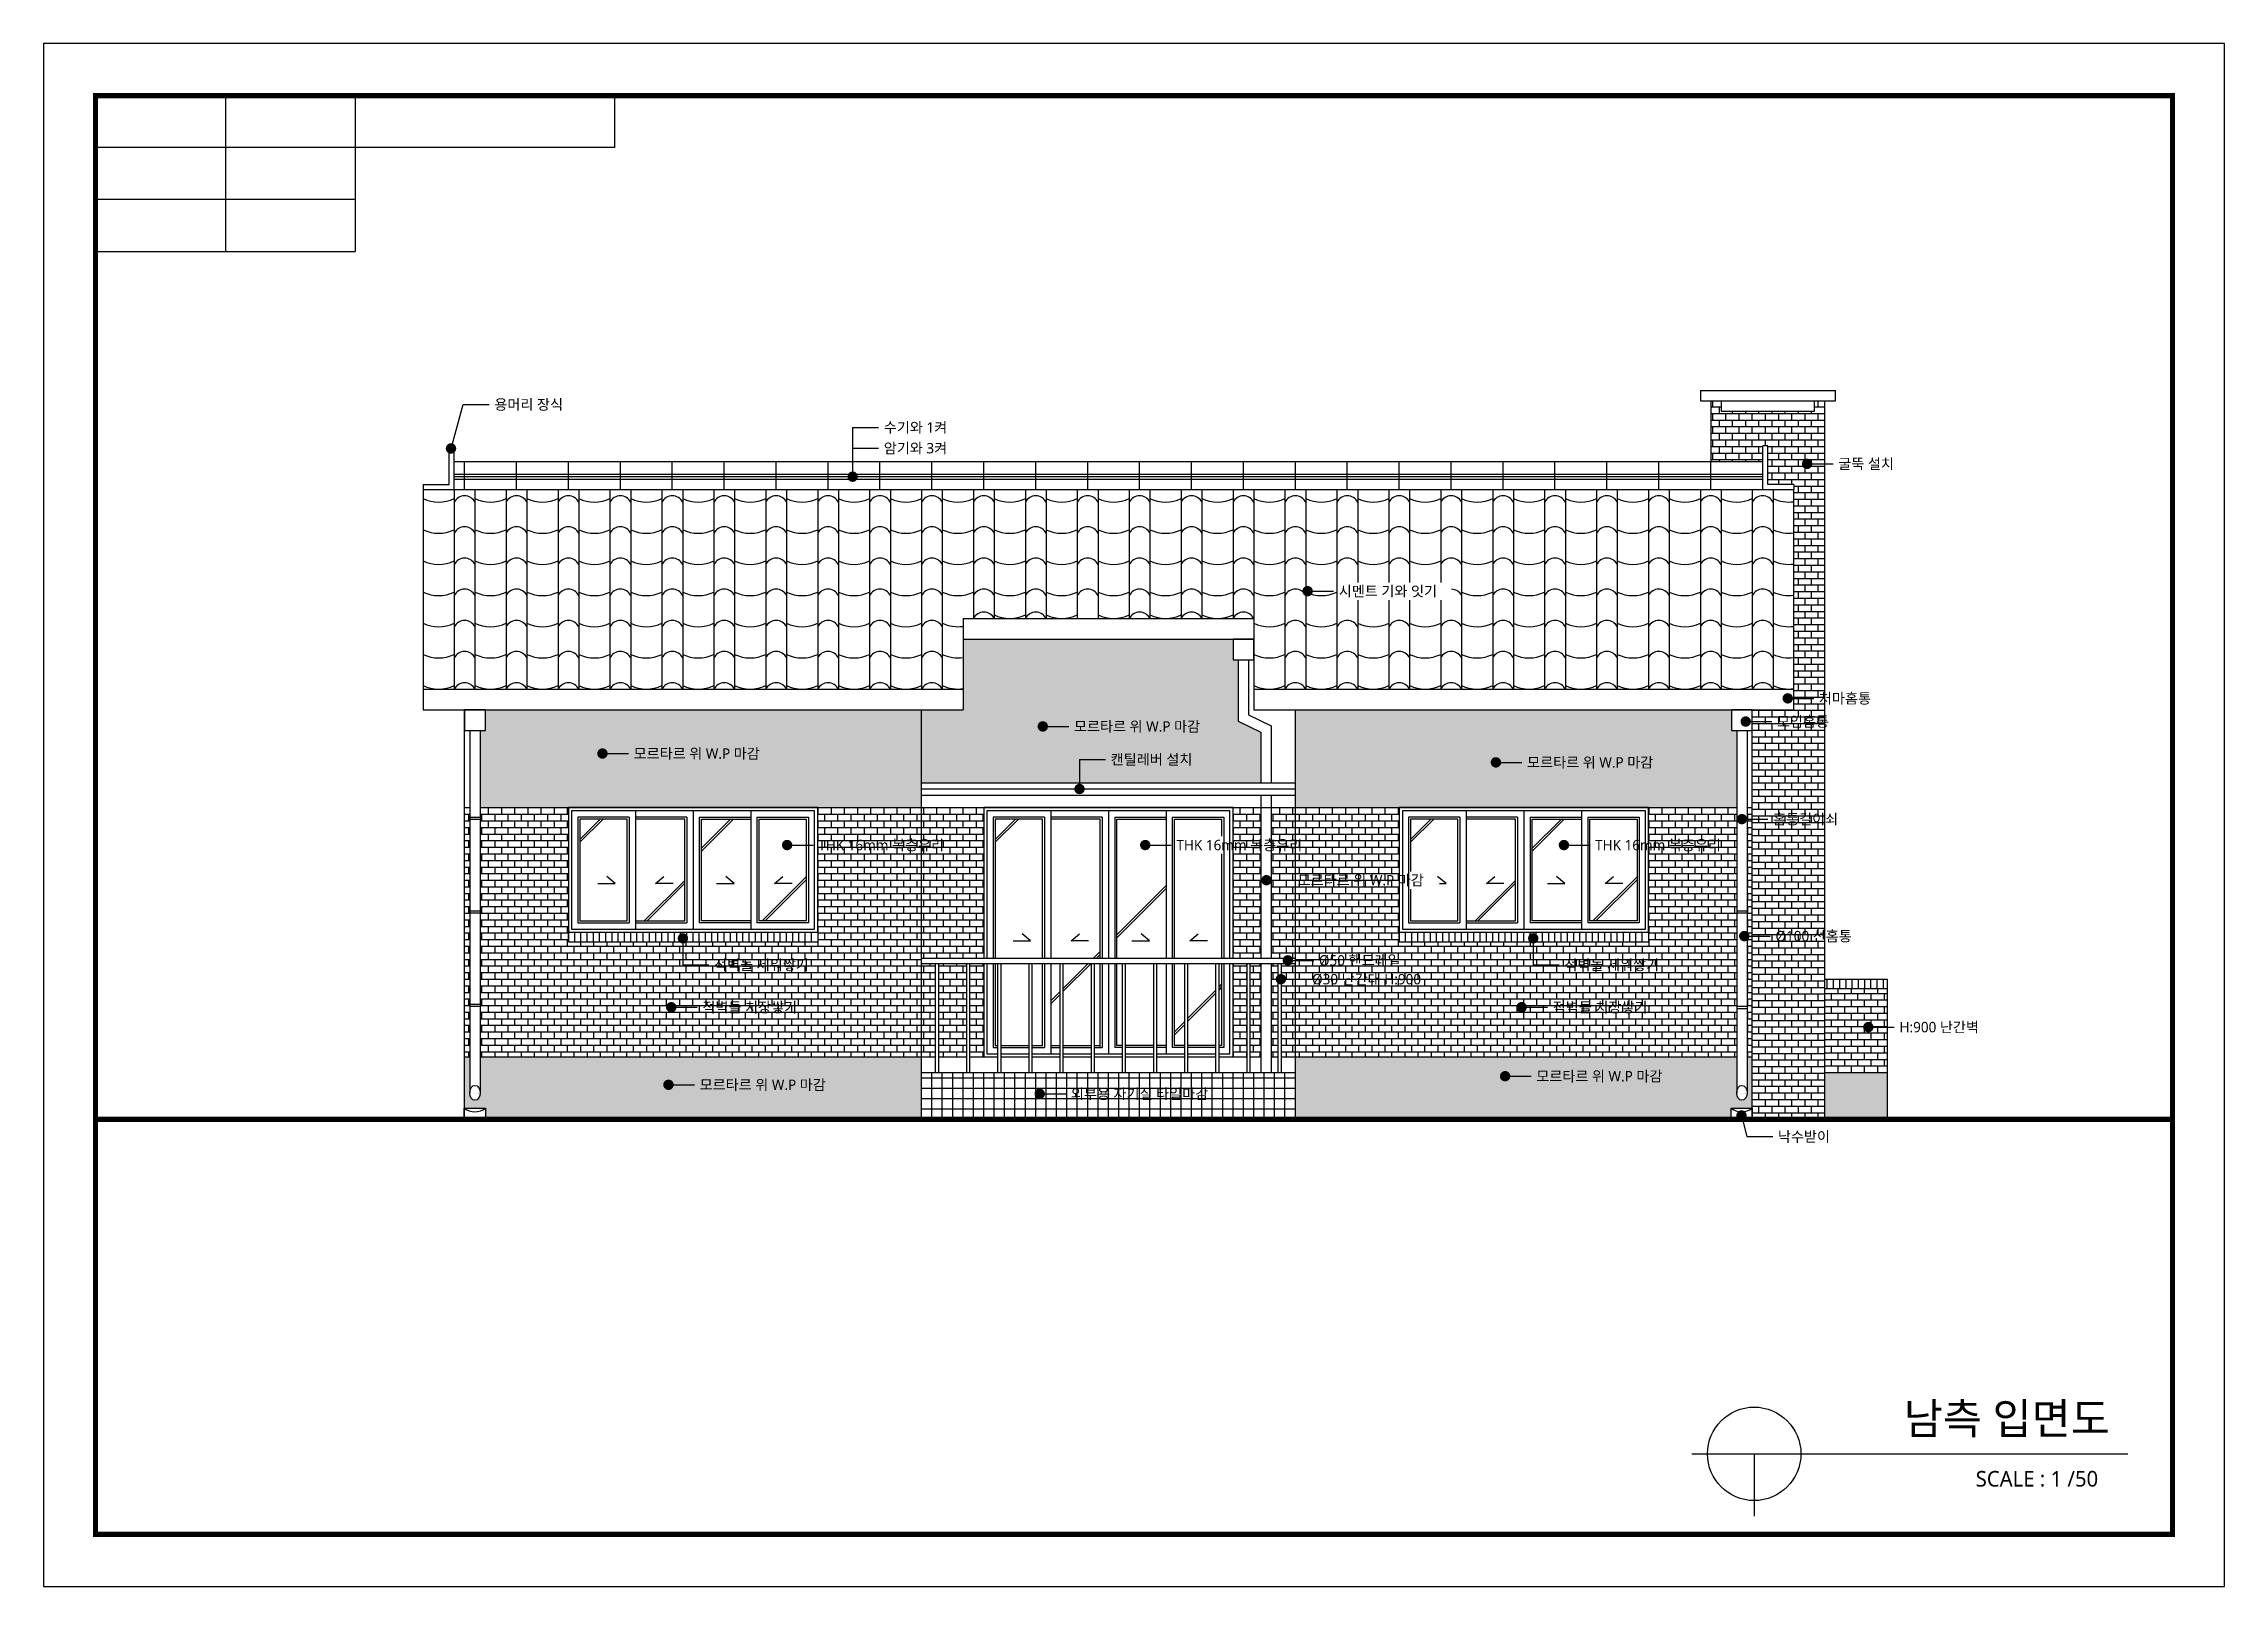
# Model space of a CAD drawing. Header units: millimetres. Extents: x 4989879 to 10076675, y 2981195 to 5990983.
# Drawn here: x 5016344 to 5037344, y 2981195 to 2996045 of the extents above; entities that cross this region are included whole.
import ezdxf
from ezdxf.enums import TextEntityAlignment as Align

# ---------------------------------------------------------------- set-up
doc = ezdxf.new("R2010")
doc.units = ezdxf.units.MM
doc.header["$LTSCALE"] = 20
for name, color, linetype in [('2-CON', 2, 'Continuous'), ('3-ETC', 3, 'Continuous'), ('4-WIN', 4, 'Continuous'), ('5-FIN', 5, 'Continuous'), ('6-TEXT', 7, 'Continuous')]:
    doc.layers.add(name, color=color, linetype=linetype)
doc.styles.get("Standard").update_dxf_attribs({"font": 'l_10646.ttf'})

msp = doc.modelspace()

# ---------------------------------------------------------------- texts
at = {"layer": '6-TEXT'}
for s, p in [('용머리 장식', (5020683.951, 2992521.456)), ('수기와 1켜', (5024434.218, 2992301.104)), ('암기와 3켜', (5024434.218, 2992101.104)), ('굴뚝 설치', (5033625.387, 2991950.352)), ('시멘트 기와 잇기', (5028815.5, 2990724.854)), ('처마홈통', (5033438.997, 2989693.009)), ('모임홈통', (5033034.391, 2989469.92)), ('모르타르 위 W.P 마감', (5026265.443, 2989422.851)), ('모르타르 위 W.P 마감', (5022025.055, 2989161.941)), ('캔틸레버 설치', (5026618.834, 2989104.994)), ('모르타르 위 W.P 마감', (5030628.928, 2989076.753)), ('홈통걸이쇠', (5032997.203, 2988530.463)), ('THK 16mm 복층유리', (5023803.403, 2988280.916)), ('THK 16mm 복층유리', (5027252.15, 2988280.916)), ('THK 16mm 복층유리', (5031283.93, 2988280.916)), ('모르타르 위 W.P 마감', (5028419.441, 2987942.749)), ('%%C100 선홈통', (5033020.532, 2987404.467)), ('%%C50 핸드레일', (5028624.87, 2987171.026)), ('적벽돌 세워쌓기', (5022799.874, 2987126.944)), ('%%C30 난간대 H:900', (5028558.153, 2986989.928)), ('적벽돌 세워쌓기', (5030988.122, 2987126.944)), ('적벽돌 치장쌓기', (5022687.49, 2986719.774)), ('적벽돌 치장쌓기', (5030875.738, 2986719.774)), ('H:900 난간벽', (5034214.859, 2986528.249)), ('모르타르 위 W.P 마감', (5022660.743, 2985973.504)), ('외부용 자기질 타일마감', (5026235.847, 2985886.221)), ('모르타르 위 W.P 마감', (5030717.297, 2986055.759)), ('낙수받이', (5033043.793, 2985474.633))]:
    msp.add_text(s, height=100, dxfattribs=at).set_placement(p)
for s, height, p in [('남측 입면도', 300, (5035248.296, 2982814.261)), ('SCALE : 1 /50', 150, (5035538.622, 2982230.624))]:
    msp.add_text(s, height=height, dxfattribs=at).set_placement(p, align=Align.MIDDLE)

# ---------------------------------------------------------------- hatches: boundary and pattern name
at = {"layer": '3-ETC'}
h = msp.add_hatch(dxfattribs=at)
h.set_pattern_fill('_USER', color=3, scale=60, angle=90, pattern_type=0)
h.set_pattern_definition([(90, (5021397.62, 2987400.863), (-60, 4e-15), [])])
h.paths.add_polyline_path([(5021397.62, 2987490.863), (5021397.62, 2987400.863), (5023797.62, 2987400.863), (5023797.62, 2987490.863)])
h = msp.add_hatch(dxfattribs=at)
h.set_pattern_fill('_USER', color=3, scale=60, angle=90, pattern_type=0)
h.set_pattern_definition([(90, (5029397.62, 2987400.863), (-60, 4e-15), [])])
h.paths.add_polyline_path([(5029397.62, 2987490.863), (5029397.62, 2987400.863), (5031797.62, 2987400.863), (5031797.62, 2987490.863)])
at = {"layer": '5-FIN'}
h = msp.add_hatch(dxfattribs=at)
h.set_pattern_fill('BRICK', color=5, scale=10)
h.set_pattern_definition([(0, (5032797.62, 2985690.863), (0, 63.5), []), (90, (5032797.62, 2985690.86), (-127, 8e-15), [63.5, -63.5]), (90, (5032861.12, 2985690.86), (-127, 8e-15), [-63.5, 63.5])])
h.paths.add_polyline_path([(5033497.62, 2989604.477), (5033497.62, 2989657.533), (5033497.62, 2992000.352), (5033350.387, 2992000.352, -1), (5033300.387, 2992000.352, -1), (5033350.387, 2992000.352), (5033497.62, 2992000.352), (5033497.62, 2992606.289), (5033397.62, 2992606.289), (5033397.62, 2992506.289), (5032497.62, 2992506.289), (5032497.62, 2992606.289), (5032397.62, 2992606.289), (5032397.62, 2992022.639), (5032897.62, 2992022.639), (5032897.62, 2992172.639), (5032947.62, 2992172.639), (5032947.62, 2991802.418), (5033197.62, 2991802.418), (5033197.62, 2991752.418), (5033197.62, 2989632.418), (5032797.62, 2989632.418), (5032797.62, 2989432.418), (5032797.62, 2985690.863), (5033497.62, 2985690.863), (5033497.62, 2987368.957), (5033497.62, 2988494.953)])
h.paths.add_polyline_path([(5032992.187, 2987368.96), (5033905.363, 2987368.96), (5033905.363, 2987539.028), (5032992.187, 2987539.028)], flags=9)
h.paths.add_polyline_path([(5032968.859, 2988494.957), (5033717.44, 2988494.957), (5033717.44, 2988665.024), (5032968.859, 2988665.024)], flags=9)
h.paths.add_polyline_path([(5033006.046, 2989434.413), (5033616.249, 2989434.413), (5033616.249, 2989604.48), (5033006.046, 2989604.48)], flags=9)
h.paths.add_polyline_path([(5033410.686, 2989657.536), (5034020.821, 2989657.536), (5034020.821, 2989827.401), (5033410.686, 2989827.401)], flags=9)
h = msp.add_hatch(dxfattribs=at)
h.set_pattern_fill('AR-SAND', color=5, scale=5)
h.paths.add_polyline_path([(5024797.62, 2989632.418), (5020597.62, 2989632.418), (5020597.62, 2989432.418), (5020547.62, 2989432.418), (5020547.62, 2988690.863), (5024797.62, 2988690.863)])
h.paths.add_polyline_path([(5021700.055, 2989211.941, -1), (5021750.055, 2989211.941, -1)], flags=16)
h.paths.add_polyline_path([(5027847.62, 2990112.418), (5027797.62, 2990112.418), (5027797.62, 2990312.418), (5025197.62, 2990312.418), (5025197.62, 2989632.418), (5024797.62, 2989632.418), (5024797.62, 2988930.672), (5028063.764, 2988930.672), (5028063.764, 2989416.305), (5027847.62, 2989521.838)])
h.paths.add_polyline_path([(5025990.443, 2989472.851, -1), (5025940.443, 2989472.851, -1)], flags=16)
h.paths.add_polyline_path([(5032647.62, 2989432.418), (5032597.62, 2989432.418), (5032597.62, 2989632.418), (5028397.62, 2989632.418), (5028397.62, 2988690.863), (5032647.62, 2988690.863)])
h.paths.add_polyline_path([(5030303.928, 2989126.753, -1), (5030353.928, 2989126.753, -1)], flags=16)
edge = h.paths.add_edge_path()
edge.add_line((5032647.62, 2986290.863), (5028397.62, 2986290.863))
edge.add_line((5028397.62, 2986290.863), (5028397.62, 2985690.863))
edge.add_line((5028397.62, 2985690.863), (5032594.527, 2985690.863))
edge.add_line((5032594.527, 2985690.863), (5032594.527, 2985799.452))
edge.add_line((5032594.527, 2985799.452), (5032797.62, 2985799.452))
edge.add_line((5032797.62, 2985799.452), (5032797.62, 2986290.863))
edge.add_line((5032797.62, 2986290.863), (5032747.62, 2986290.863))
edge.add_line((5032747.62, 2986290.863), (5032747.62, 2985937.302))
edge.add_ellipse((5032697.62, 2985945.68), major_axis=(0, -71.631), ratio=0.698024359, start_angle=270, end_angle=450, ccw=False)
edge.add_line((5032647.62, 2985945.68), (5032647.62, 2986290.863))
h.paths.add_polyline_path([(5030392.297, 2986105.759, -1), (5030442.297, 2986105.759, -1)], flags=16)
edge = h.paths.add_edge_path()
edge.add_line((5024797.62, 2986290.863), (5020547.62, 2986290.863))
edge.add_line((5020547.62, 2986290.863), (5020547.62, 2985937.302))
edge.add_ellipse((5020497.62, 2985945.68), major_axis=(0, -71.631), ratio=0.698024359, start_angle=270, end_angle=450, ccw=False)
edge.add_line((5020447.62, 2985945.68), (5020447.62, 2986290.863))
edge.add_line((5020447.62, 2986290.863), (5020397.62, 2986290.863))
edge.add_line((5020397.62, 2986290.863), (5020397.62, 2985799.452))
edge.add_line((5020397.62, 2985799.452), (5020597.62, 2985799.452))
edge.add_line((5020597.62, 2985799.452), (5020597.62, 2985690.863))
edge.add_line((5020597.62, 2985690.863), (5024797.62, 2985690.863))
edge.add_line((5024797.62, 2985690.863), (5024797.62, 2986290.863))
h.paths.add_polyline_path([(5022335.743, 2986023.504, -1), (5022385.743, 2986023.504, -1)], flags=16)
h.paths.add_polyline_path([(5034097.62, 2986140.863), (5033497.62, 2986140.863), (5033497.62, 2985690.863), (5034097.62, 2985690.863)])
h.paths.add_polyline_path([(5021996.778, 2989126.772), (5023391.981, 2989126.772), (5023391.981, 2989296.435), (5021996.778, 2989296.435)], flags=24)
h.paths.add_polyline_path([(5026590.523, 2989069.657), (5027521.199, 2989069.657), (5027521.199, 2989239.521), (5026590.523, 2989239.521)], flags=24)
h.paths.add_polyline_path([(5026237.166, 2989387.682), (5027632.369, 2989387.682), (5027632.369, 2989557.344), (5026237.166, 2989557.344)], flags=24)
h.paths.add_polyline_path([(5030600.651, 2989041.584), (5031995.854, 2989041.584), (5031995.854, 2989211.246), (5030600.651, 2989211.246)], flags=24)
h.paths.add_polyline_path([(5030689.02, 2986020.59), (5032084.222, 2986020.59), (5032084.222, 2986190.252), (5030689.02, 2986190.252)], flags=24)
h.paths.add_polyline_path([(5022632.466, 2985938.335), (5024027.668, 2985938.335), (5024027.668, 2986107.997), (5022632.466, 2986107.997)], flags=24)
h = msp.add_hatch(dxfattribs=at)
h.set_pattern_fill('BRICK', color=5, scale=10)
h.paths.add_polyline_path([(5021397.62, 2988690.863), (5020547.62, 2988690.863), (5020547.62, 2988579.049), (5020547.62, 2986290.863), (5024797.62, 2986290.863), (5024797.62, 2988245.439), (5024797.62, 2988690.863), (5023797.62, 2988690.863), (5023797.62, 2987490.863), (5023797.62, 2987400.863), (5021397.62, 2987400.863), (5021397.62, 2987490.863)])
h.paths.add_polyline_path([(5022412.49, 2986769.774, -1), (5022362.49, 2986769.774, -1)], flags=16)
h.paths.add_polyline_path([(5020447.62, 2988579.049), (5020447.62, 2988690.863), (5020397.62, 2988690.863), (5020397.62, 2986290.863), (5020447.62, 2986290.863)])
h.paths.add_polyline_path([(5022659.145, 2986684.267), (5023728.267, 2986684.267), (5023728.267, 2986854.334), (5022659.145, 2986854.334)], flags=24)
h.paths.add_polyline_path([(5022771.529, 2987091.437), (5023840.651, 2987091.437), (5023840.651, 2987261.505), (5022771.529, 2987261.505)], flags=24)
h.paths.add_polyline_path([(5023775.092, 2988245.443), (5025185.7, 2988245.443), (5025185.7, 2988415.308), (5023775.092, 2988415.308)], flags=9)
h = msp.add_hatch(dxfattribs=at)
h.set_pattern_fill('BRICK', color=5, scale=10)
h.paths.add_polyline_path([(5029397.62, 2988690.863), (5028397.62, 2988690.863), (5028397.62, 2986290.863), (5032647.62, 2986290.863), (5032647.62, 2988579.049), (5032672.243, 2988579.049, -0.227502565), (5032680.483, 2988599.049), (5032647.62, 2988599.049), (5032647.62, 2988690.863), (5031797.62, 2988690.863), (5031797.62, 2987490.863), (5031797.62, 2987400.863), (5029397.62, 2987400.863), (5029397.62, 2987490.863)])
h.paths.add_polyline_path([(5030600.738, 2986769.774, -1), (5030550.738, 2986769.774, -1)], flags=16)
h.paths.add_polyline_path([(5030847.393, 2986684.267), (5031916.515, 2986684.267), (5031916.515, 2986854.334), (5030847.393, 2986854.334)], flags=24)
h.paths.add_polyline_path([(5030959.777, 2987091.437), (5032028.899, 2987091.437), (5032028.899, 2987261.505), (5030959.777, 2987261.505)], flags=24)
h.paths.add_polyline_path([(5031255.619, 2988245.443), (5032666.227, 2988245.443), (5032666.227, 2988415.308), (5031255.619, 2988415.308)], flags=25)
h.paths.add_polyline_path([(5027223.839, 2988245.443), (5028634.448, 2988245.443), (5028634.448, 2988415.308), (5027223.839, 2988415.308)], flags=9)
h.paths.add_polyline_path([(5028596.593, 2987135.858), (5029560.512, 2987135.858), (5029560.512, 2987305.52), (5028596.593, 2987305.52)], flags=24)
h.paths.add_polyline_path([(5028529.876, 2986954.759), (5029807.174, 2986954.759), (5029807.174, 2987124.421), (5028529.876, 2987124.421)], flags=24)
h.paths.add_polyline_path([(5028391.164, 2987907.58), (5029786.367, 2987907.58), (5029786.367, 2988077.242), (5028391.164, 2988077.242)], flags=9)
h = msp.add_hatch(dxfattribs=at)
h.set_pattern_fill('BRICK', color=5, scale=10)
h.paths.add_polyline_path([(5032797.62, 2988580.463), (5032747.62, 2988580.463), (5032747.62, 2987454.467), (5032797.62, 2987454.467)])
h.paths.add_polyline_path([(5032797.62, 2988690.863), (5032747.62, 2988690.863), (5032747.62, 2988580.463), (5032797.62, 2988580.463)])
h.paths.add_polyline_path([(5032797.62, 2987454.467), (5032747.62, 2987454.467), (5032747.62, 2986290.863), (5032797.62, 2986290.863)])
h = msp.add_hatch(dxfattribs=at)
h.set_pattern_fill('_USER', color=5, scale=60, angle=90, pattern_type=0)
h.set_pattern_definition([(90, (0, 0), (-60, 4e-15), [])])
h.paths.add_polyline_path([(5034097.62, 2987040.863), (5033497.62, 2987040.863), (5033497.62, 2986950.863), (5034097.62, 2986950.863)])
h = msp.add_hatch(dxfattribs=at)
h.set_pattern_fill('BRICK', color=5, scale=10)
h.set_pattern_definition([(0, (5033497.62, 2986140.863), (0, 63.5), []), (90, (5033497.62, 2986140.86), (-127, 8e-15), [63.5, -63.5]), (90, (5033561.12, 2986140.86), (-127, 8e-15), [-63.5, 63.5])])
h.paths.add_polyline_path([(5034097.62, 2986950.863), (5033497.62, 2986950.863), (5033497.62, 2986140.863), (5034097.62, 2986140.863), (5034097.62, 2986578.249), (5033939.859, 2986578.249, -1), (5033889.859, 2986578.249, -1), (5033939.859, 2986578.249), (5034097.62, 2986578.249)])
h = msp.add_hatch(dxfattribs=at)
h.set_pattern_fill('_USER', color=5, scale=100, double=1, pattern_type=0)
h.set_pattern_definition([(0, (5024797.62, 2985690.86), (0, 100), []), (90, (5024797.62, 2985690.86), (-100, 6e-15), [])])
h.paths.add_polyline_path([(5028397.62, 2985690.863), (5028397.62, 2986140.863), (5024797.62, 2986140.863), (5024797.62, 2985690.863)])
h.paths.add_polyline_path([(5025910.847, 2985936.221, -1), (5025960.847, 2985936.221, -1)], flags=16)
h.paths.add_polyline_path([(5026207.503, 2985850.714), (5027735.543, 2985850.714), (5027735.543, 2986020.782), (5026207.503, 2986020.782)], flags=24)
at = {"layer": '6-TEXT'}
h = msp.add_hatch(dxfattribs=at)
h.set_pattern_fill('BRICK', color=5, scale=10)
h.paths.add_polyline_path([(5025397.62, 2988690.863), (5024797.62, 2988690.863), (5024797.62, 2987240.863), (5025397.62, 2987240.863)])
h.paths.add_polyline_path([(5028063.764, 2988690.863), (5027797.62, 2988690.863), (5027797.62, 2987240.863), (5028063.764, 2987240.863)])
h.paths.add_polyline_path([(5028397.62, 2988690.863), (5028163.764, 2988690.863), (5028163.764, 2987240.863), (5028309.655, 2987240.863, -0.339343023), (5028340.085, 2987240.863), (5028397.62, 2987240.863)])
h.paths.add_polyline_path([(5023775.092, 2988245.443), (5025185.7, 2988245.443), (5025185.7, 2988415.308), (5023775.092, 2988415.308)], flags=9)
h.paths.add_polyline_path([(5027223.839, 2988245.443), (5028634.448, 2988245.443), (5028634.448, 2988415.308), (5027223.839, 2988415.308)], flags=9)
h = msp.add_hatch(dxfattribs=at)
h.set_pattern_fill('BRICK', color=5, scale=10)
h.paths.add_polyline_path([(5028397.62, 2987039.928), (5028283.153, 2987039.928, -0.357978443), (5028263.016, 2987015.405), (5028263.016, 2986290.863), (5028397.62, 2986290.863)])
h.paths.add_polyline_path([(5028397.62, 2987190.863), (5028263.016, 2987190.863), (5028263.016, 2987064.45, -0.357978443), (5028283.153, 2987039.928), (5028397.62, 2987039.928)])
h.paths.add_polyline_path([(5028233.016, 2987190.863), (5028163.764, 2987190.863), (5028163.764, 2986290.863), (5028233.016, 2986290.863)])
h.paths.add_polyline_path([(5028063.764, 2987190.863), (5027963.016, 2987190.863), (5027963.016, 2986290.863), (5028063.764, 2986290.863)])
h.paths.add_polyline_path([(5027933.016, 2987190.863), (5027797.62, 2987190.863), (5027797.62, 2986290.863), (5027933.016, 2986290.863)])
h.paths.add_polyline_path([(5025397.62, 2987190.863), (5025263.016, 2987190.863), (5025263.016, 2986290.863), (5025397.62, 2986290.863)])
h.paths.add_polyline_path([(5025233.016, 2987190.863), (5024963.016, 2987190.863), (5024963.016, 2986290.863), (5025233.016, 2986290.863)])
h.paths.add_polyline_path([(5024933.016, 2987190.863), (5024797.62, 2987190.863), (5024797.62, 2986290.863), (5024933.016, 2986290.863)])

# ---------------------------------------------------------------- linework, layer by layer
at = {"layer": '2-CON'}
for p, q in [((5019997.62, 2991752.418), (5033197.62, 2991752.418)), ((5019997.62, 2991752.418), (5019997.62, 2989632.418)), ((5033197.62, 2989632.418), (5033197.62, 2991752.418)), ((5025197.62, 2990512.418), (5025197.62, 2989632.418)), ((5025197.62, 2990512.418), (5027997.62, 2990512.418)), ((5027997.62, 2990512.418), (5027997.62, 2989632.418)), ((5025197.62, 2990312.418), (5027997.62, 2990312.418)), ((5019997.62, 2989832.418), (5025197.62, 2989832.418)), ((5027997.62, 2989832.418), (5033197.62, 2989832.418)), ((5019997.62, 2989632.418), (5025197.62, 2989632.418)), ((5020397.62, 2985690.863), (5020397.62, 2989632.418)), ((5024797.62, 2987240.863), (5024797.62, 2989632.418)), ((5027997.62, 2989632.418), (5033197.62, 2989632.418)), ((5028397.62, 2985690.863), (5028397.62, 2989632.418)), ((5032797.62, 2985690.863), (5032797.62, 2989632.418)), ((5024797.62, 2985690.863), (5024797.62, 2988245.439)), ((5036843.621, 2985690.863), (5016843.621, 2985690.863))]:
    msp.add_line(p, q, dxfattribs=at)
at = {"layer": '2-CON', "const_width": 50}
msp.add_lwpolyline([(5016843.621, 2985690.863), (5036843.621, 2985690.863)], dxfattribs=at)
at = {"layer": '3-ETC'}
for p, q in [((5020247.62, 2992172.639), (5020297.62, 2992172.639)), ((5020247.62, 2991802.418), (5020247.62, 2992172.639)), ((5020297.62, 2991752.418), (5020297.62, 2992172.639)), ((5032897.62, 2991752.418), (5032897.62, 2992172.639)), ((5032947.62, 2992172.639), (5032897.62, 2992172.639)), ((5032947.62, 2991802.418), (5032947.62, 2992172.639)), ((5020297.62, 2992022.639), (5032897.62, 2992022.639)), ((5020297.62, 2991901.94), (5032897.62, 2991901.94)), ((5020297.62, 2991876.94), (5032897.62, 2991876.94)), ((5020397.62, 2991752.418), (5020397.62, 2992022.639)), ((5020897.62, 2991752.418), (5020897.62, 2992022.639)), ((5021397.62, 2991752.418), (5021397.62, 2992022.639)), ((5021897.62, 2991752.418), (5021897.62, 2992022.639)), ((5022397.62, 2991752.418), (5022397.62, 2992022.639)), ((5022897.62, 2991752.418), (5022897.62, 2992022.639)), ((5023397.62, 2991752.418), (5023397.62, 2992022.639)), ((5023897.62, 2991752.418), (5023897.62, 2992022.639)), ((5024397.62, 2991752.418), (5024397.62, 2992022.639)), ((5024897.62, 2991752.418), (5024897.62, 2992022.639)), ((5025397.62, 2991752.418), (5025397.62, 2992022.639)), ((5025897.62, 2991752.418), (5025897.62, 2992022.639)), ((5026397.62, 2991752.418), (5026397.62, 2992022.639)), ((5026897.62, 2991752.418), (5026897.62, 2992022.639)), ((5027397.62, 2991752.418), (5027397.62, 2992022.639)), ((5027897.62, 2991752.418), (5027897.62, 2992022.639)), ((5028397.62, 2991752.418), (5028397.62, 2992022.639)), ((5028897.62, 2991752.418), (5028897.62, 2992022.639)), ((5029397.62, 2991752.418), (5029397.62, 2992022.639)), ((5029897.62, 2991752.418), (5029897.62, 2992022.639)), ((5030397.62, 2991752.418), (5030397.62, 2992022.639)), ((5030897.62, 2991752.418), (5030897.62, 2992022.639)), ((5031397.62, 2991752.418), (5031397.62, 2992022.639)), ((5031897.62, 2991752.418), (5031897.62, 2992022.639)), ((5032397.62, 2991752.418), (5032397.62, 2992022.639)), ((5032897.62, 2991752.418), (5032897.62, 2992022.639)), ((5019997.62, 2991802.418), (5020247.62, 2991802.418)), ((5019997.62, 2991802.418), (5019997.62, 2991752.418)), ((5020297.62, 2991851.94), (5032897.62, 2991851.94)), ((5033197.62, 2991802.418), (5032947.62, 2991802.418)), ((5033197.62, 2991802.418), (5033197.62, 2991752.418)), ((5027847.62, 2990112.418), (5027847.62, 2989521.838)), ((5027947.62, 2990112.418), (5027947.62, 2989584.295)), ((5027947.62, 2989584.295), (5028163.764, 2989478.762)), ((5020447.62, 2989432.418), (5020447.62, 2988579.049)), ((5020547.62, 2989432.418), (5020547.62, 2988579.049)), ((5027847.62, 2989521.838), (5028063.764, 2989416.305)), ((5028063.764, 2989416.305), (5028063.764, 2988930.672)), ((5028163.764, 2989478.762), (5028163.764, 2988930.672)), ((5032647.62, 2989432.418), (5032647.62, 2985945.68)), ((5032747.62, 2989432.418), (5032747.62, 2985945.68)), ((5028063.764, 2988810.672), (5028063.764, 2987240.863)), ((5028163.764, 2988810.672), (5028163.764, 2987240.863)), ((5020447.62, 2988599.049), (5020547.62, 2988599.049)), ((5020447.62, 2988579.049), (5020547.62, 2988579.049)), ((5020447.62, 2988579.049), (5020447.62, 2985945.68)), ((5020547.62, 2988579.049), (5020547.62, 2985945.68)), ((5032647.62, 2988599.049), (5032747.62, 2988599.049)), ((5032647.62, 2988579.049), (5032747.62, 2988579.049)), ((5021679.384, 2987962.319), (5021848.128, 2987962.319)), ((5021848.128, 2987962.319), (5021767.652, 2988029.775)), ((5022237.112, 2987962.319), (5022317.587, 2988029.775)), ((5022405.855, 2987962.319), (5022237.112, 2987962.319)), ((5022824.256, 2987962.319), (5022993, 2987962.319)), ((5022993, 2987962.319), (5022912.524, 2988029.775)), ((5023381.984, 2987962.319), (5023462.459, 2988029.775)), ((5023550.727, 2987962.319), (5023381.984, 2987962.319)), ((5029848.128, 2987962.319), (5029767.652, 2988029.775)), ((5029786.363, 2987962.319), (5029848.128, 2987962.319)), ((5030237.112, 2987962.319), (5030317.587, 2988029.775)), ((5030405.855, 2987962.319), (5030237.112, 2987962.319)), ((5030824.256, 2987962.319), (5030993, 2987962.319)), ((5030993, 2987962.319), (5030912.524, 2988029.775)), ((5031381.984, 2987962.319), (5031462.459, 2988029.775)), ((5031550.727, 2987962.319), (5031381.984, 2987962.319)), ((5020447.62, 2987699.049), (5020547.62, 2987699.049)), ((5020447.62, 2987679.049), (5020547.62, 2987679.049)), ((5032647.62, 2987699.049), (5032747.62, 2987699.049)), ((5032647.62, 2987679.049), (5032747.62, 2987679.049)), ((5021397.62, 2987490.863), (5021397.62, 2987400.863)), ((5023797.62, 2987490.863), (5023797.62, 2987400.863)), ((5025848.128, 2987409.944), (5025767.652, 2987477.4)), ((5026237.112, 2987409.944), (5026317.587, 2987477.4)), ((5026993, 2987409.944), (5026912.524, 2987477.4)), ((5027381.984, 2987409.944), (5027462.459, 2987477.4)), ((5029397.62, 2987490.863), (5029397.62, 2987400.863)), ((5031797.62, 2987490.863), (5031797.62, 2987400.863)), ((5021397.62, 2987400.863), (5023797.62, 2987400.863)), ((5025679.384, 2987409.944), (5025848.128, 2987409.944)), ((5026405.855, 2987409.944), (5026237.112, 2987409.944)), ((5026824.256, 2987409.944), (5026993, 2987409.944)), ((5027550.727, 2987409.944), (5027381.984, 2987409.944)), ((5029397.62, 2987400.863), (5031797.62, 2987400.863)), ((5024797.62, 2987240.863), (5028397.62, 2987240.863)), ((5024797.62, 2987190.863), (5028397.62, 2987190.863)), ((5024933.016, 2986140.863), (5024933.016, 2987190.863)), ((5024963.016, 2986140.863), (5024963.016, 2987190.863)), ((5025233.016, 2986140.863), (5025233.016, 2987190.863)), ((5025263.016, 2986140.863), (5025263.016, 2987190.863)), ((5025533.016, 2986140.863), (5025533.016, 2987190.863)), ((5025563.016, 2986140.863), (5025563.016, 2987190.863)), ((5025833.016, 2986140.863), (5025833.016, 2987190.863)), ((5025863.016, 2986140.863), (5025863.016, 2987190.863)), ((5026133.016, 2986140.863), (5026133.016, 2987190.863)), ((5026163.016, 2986140.863), (5026163.016, 2987190.863)), ((5026433.016, 2986140.863), (5026433.016, 2987190.863)), ((5026463.016, 2986140.863), (5026463.016, 2987190.863)), ((5026733.016, 2986140.863), (5026733.016, 2987190.863)), ((5026763.016, 2986140.863), (5026763.016, 2987190.863)), ((5027033.016, 2986140.863), (5027033.016, 2987190.863)), ((5027063.016, 2986140.863), (5027063.016, 2987190.863)), ((5027333.016, 2986140.863), (5027333.016, 2987190.863)), ((5027363.016, 2986140.863), (5027363.016, 2987190.863)), ((5027633.016, 2986140.863), (5027633.016, 2987190.863)), ((5027663.016, 2986140.863), (5027663.016, 2987190.863)), ((5027933.016, 2986140.863), (5027933.016, 2987190.863)), ((5027963.016, 2986140.863), (5027963.016, 2987190.863)), ((5028063.764, 2987190.863), (5028063.764, 2986140.863)), ((5028163.764, 2987190.863), (5028163.764, 2986140.863)), ((5028233.016, 2986140.863), (5028233.016, 2987190.863)), ((5028263.016, 2986140.863), (5028263.016, 2987190.863)), ((5033497.62, 2987040.863), (5034097.62, 2987040.863)), ((5034097.62, 2987040.863), (5034097.62, 2986140.863)), ((5033497.62, 2986950.863), (5034097.62, 2986950.863)), ((5020447.62, 2986799.049), (5020547.62, 2986799.049)), ((5020447.62, 2986779.049), (5020547.62, 2986779.049)), ((5032647.62, 2986779.049), (5032747.62, 2986779.049)), ((5032647.62, 2986759.049), (5032747.62, 2986759.049)), ((5033497.62, 2986140.863), (5034097.62, 2986140.863)), ((5034097.62, 2986140.863), (5034097.62, 2985690.863))]:
    msp.add_line(p, q, dxfattribs=at)
for points in [[(5027997.62, 2990312.418), (5027797.62, 2990312.418), (5027797.62, 2990112.418), (5027997.62, 2990112.418)], [(5020597.62, 2989632.418), (5020397.62, 2989632.418), (5020397.62, 2989432.418), (5020597.62, 2989432.418)], [(5032797.62, 2989632.418), (5032597.62, 2989632.418), (5032597.62, 2989432.418), (5032797.62, 2989432.418)], [(5020597.62, 2985690.863), (5020394.527, 2985690.863), (5020394.527, 2985799.452), (5020597.62, 2985799.452)], [(5032797.62, 2985690.863), (5032594.527, 2985690.863), (5032594.527, 2985799.452), (5032797.62, 2985799.452)]]:
    msp.add_lwpolyline(points, close=True, dxfattribs=at)
for centre in [(5020496.073, 2985925.411), (5032696.073, 2985925.411)]:
    msp.add_arc(centre, 161.794, 231.1246005, 308.8753995, dxfattribs=at)
for centre in [(5020497.62, 2985945.68), (5032697.62, 2985945.68)]:
    msp.add_ellipse(centre, major_axis=(0, -71.631), ratio=0.698024359, dxfattribs=at)
at = {"layer": '4-WIN'}
for p, q in [((5023797.62, 2988690.863), (5021397.62, 2988690.863)), ((5021397.62, 2988690.863), (5021397.62, 2987490.863)), ((5023767.62, 2988660.863), (5021427.62, 2988660.863)), ((5021427.62, 2988660.863), (5021427.62, 2987520.863)), ((5021982.62, 2988600.863), (5021487.62, 2988600.863)), ((5021487.62, 2988600.863), (5021487.62, 2987580.863)), ((5021982.62, 2988600.863), (5021982.62, 2987580.863)), ((5022042.62, 2988660.863), (5022042.62, 2987520.863)), ((5022537.62, 2988600.863), (5022042.62, 2988600.863)), ((5022537.62, 2988600.863), (5022537.62, 2987580.863)), ((5022597.62, 2988660.863), (5022597.62, 2987520.863)), ((5022657.62, 2988600.863), (5022657.62, 2987580.863)), ((5022657.62, 2988600.863), (5023152.62, 2988600.863)), ((5023152.62, 2988660.863), (5023152.62, 2987520.863)), ((5023212.62, 2988600.863), (5023212.62, 2987580.863)), ((5023212.62, 2988600.863), (5023707.62, 2988600.863)), ((5023707.62, 2988600.863), (5023707.62, 2987580.863)), ((5023767.62, 2987520.863), (5023767.62, 2988660.863)), ((5023797.62, 2987490.863), (5023797.62, 2988690.863)), ((5027797.62, 2988690.863), (5025397.62, 2988690.863)), ((5025397.62, 2988690.863), (5025397.62, 2987240.863)), ((5027767.62, 2988660.863), (5025427.62, 2988660.863)), ((5025427.62, 2988660.863), (5025427.62, 2987240.863)), ((5025982.62, 2988600.863), (5025487.62, 2988600.863)), ((5025487.62, 2988600.863), (5025487.62, 2987240.863)), ((5025982.62, 2988600.863), (5025982.62, 2987240.863)), ((5026042.62, 2988660.863), (5026042.62, 2987240.863)), ((5026537.62, 2988600.863), (5026042.62, 2988600.863)), ((5026537.62, 2988600.863), (5026537.62, 2987240.863)), ((5026597.62, 2988660.863), (5026597.62, 2987240.863)), ((5026657.62, 2988600.863), (5027152.62, 2988600.863)), ((5026657.62, 2988600.863), (5026657.62, 2987240.863)), ((5027152.62, 2988660.863), (5027152.62, 2987240.863)), ((5027212.62, 2988600.863), (5027707.62, 2988600.863)), ((5027212.62, 2988600.863), (5027212.62, 2987240.863)), ((5027707.62, 2988600.863), (5027707.62, 2987240.863)), ((5027767.62, 2987240.863), (5027767.62, 2988660.863)), ((5027797.62, 2987240.863), (5027797.62, 2988690.863)), ((5031797.62, 2988690.863), (5029397.62, 2988690.863)), ((5029397.62, 2988690.863), (5029397.62, 2987490.863)), ((5031767.62, 2988660.863), (5029427.62, 2988660.863)), ((5029427.62, 2988660.863), (5029427.62, 2987520.863)), ((5029982.62, 2988600.863), (5029487.62, 2988600.863)), ((5029487.62, 2988600.863), (5029487.62, 2987580.863)), ((5029982.62, 2988600.863), (5029982.62, 2987580.863)), ((5030042.62, 2988660.863), (5030042.62, 2987520.863)), ((5030537.62, 2988600.863), (5030042.62, 2988600.863)), ((5030537.62, 2988600.863), (5030537.62, 2987580.863)), ((5030597.62, 2988660.863), (5030597.62, 2987520.863)), ((5030657.62, 2988600.863), (5031152.62, 2988600.863)), ((5030657.62, 2988600.863), (5030657.62, 2987580.863)), ((5031152.62, 2988660.863), (5031152.62, 2987520.863)), ((5031212.62, 2988600.863), (5031707.62, 2988600.863)), ((5031212.62, 2988600.863), (5031212.62, 2987580.863)), ((5031707.62, 2988600.863), (5031707.62, 2987580.863)), ((5031767.62, 2987520.863), (5031767.62, 2988660.863)), ((5031797.62, 2987490.863), (5031797.62, 2988690.863)), ((5021397.62, 2987490.863), (5023797.62, 2987490.863)), ((5021427.62, 2987520.863), (5023767.62, 2987520.863)), ((5021487.62, 2987580.863), (5021982.62, 2987580.863)), ((5022042.62, 2987580.863), (5022537.62, 2987580.863)), ((5023152.62, 2987580.863), (5022657.62, 2987580.863)), ((5023707.62, 2987580.863), (5023212.62, 2987580.863)), ((5029397.62, 2987490.863), (5031797.62, 2987490.863)), ((5029427.62, 2987520.863), (5031767.62, 2987520.863)), ((5029487.62, 2987580.863), (5029982.62, 2987580.863)), ((5030042.62, 2987580.863), (5030537.62, 2987580.863)), ((5031152.62, 2987580.863), (5030657.62, 2987580.863)), ((5031707.62, 2987580.863), (5031212.62, 2987580.863)), ((5025397.62, 2987190.863), (5025397.62, 2986290.863)), ((5025427.62, 2987190.863), (5025427.62, 2986320.863)), ((5025487.62, 2987190.863), (5025487.62, 2986380.863)), ((5025982.62, 2987190.863), (5025982.62, 2986380.863)), ((5026042.62, 2987190.863), (5026042.62, 2986320.863)), ((5026537.62, 2987190.863), (5026537.62, 2986380.863)), ((5026597.62, 2987190.863), (5026597.62, 2986320.863)), ((5026657.62, 2987190.863), (5026657.62, 2986380.863)), ((5027152.62, 2987190.863), (5027152.62, 2986320.863)), ((5027212.62, 2987190.863), (5027212.62, 2986380.863)), ((5027707.62, 2987190.863), (5027707.62, 2986380.863)), ((5027767.62, 2986320.863), (5027767.62, 2987190.863)), ((5027797.62, 2986290.863), (5027797.62, 2987190.863)), ((5025397.62, 2986290.863), (5025533.016, 2986290.863)), ((5025427.62, 2986320.863), (5025533.016, 2986320.863)), ((5025487.62, 2986380.863), (5025533.016, 2986380.863)), ((5025563.016, 2986380.863), (5025833.016, 2986380.863)), ((5025563.016, 2986320.863), (5025833.016, 2986320.863)), ((5025563.016, 2986290.863), (5025833.016, 2986290.863)), ((5025863.016, 2986380.863), (5025982.62, 2986380.863)), ((5025863.016, 2986320.863), (5026133.016, 2986320.863)), ((5025863.016, 2986290.863), (5026133.016, 2986290.863)), ((5026042.62, 2986380.863), (5026133.016, 2986380.863)), ((5026163.016, 2986380.863), (5026433.016, 2986380.863)), ((5026163.016, 2986320.863), (5026433.016, 2986320.863)), ((5026163.016, 2986290.863), (5026433.016, 2986290.863)), ((5026463.016, 2986380.863), (5026537.62, 2986380.863)), ((5026463.016, 2986320.863), (5026733.016, 2986320.863)), ((5026463.016, 2986290.863), (5026733.016, 2986290.863)), ((5026733.016, 2986380.863), (5026657.62, 2986380.863)), ((5027033.016, 2986380.863), (5026763.016, 2986380.863)), ((5026763.016, 2986320.863), (5027033.016, 2986320.863)), ((5026763.016, 2986290.863), (5027033.016, 2986290.863)), ((5027152.62, 2986380.863), (5027063.016, 2986380.863)), ((5027063.016, 2986320.863), (5027333.016, 2986320.863)), ((5027063.016, 2986290.863), (5027333.016, 2986290.863)), ((5027333.016, 2986380.863), (5027212.62, 2986380.863)), ((5027633.016, 2986380.863), (5027363.016, 2986380.863)), ((5027363.016, 2986320.863), (5027633.016, 2986320.863)), ((5027363.016, 2986290.863), (5027633.016, 2986290.863)), ((5027707.62, 2986380.863), (5027663.016, 2986380.863)), ((5027663.016, 2986320.863), (5027767.62, 2986320.863)), ((5027663.016, 2986290.863), (5027797.62, 2986290.863))]:
    msp.add_line(p, q, dxfattribs=at)
at = {"layer": '5-FIN'}
for p, q in [((5020297.62, 2991752.418), (5020297.62, 2989832.418)), ((5020497.62, 2991752.418), (5020497.62, 2989832.418)), ((5020797.62, 2991752.418), (5020797.62, 2989832.418)), ((5020997.62, 2991752.418), (5020997.62, 2989832.418)), ((5021297.62, 2991752.418), (5021297.62, 2989832.418)), ((5021497.62, 2991752.418), (5021497.62, 2989832.418)), ((5021797.62, 2991752.418), (5021797.62, 2989832.418)), ((5021997.62, 2991752.418), (5021997.62, 2989832.418)), ((5022297.62, 2991752.418), (5022297.62, 2989832.418)), ((5022497.62, 2991752.418), (5022497.62, 2989832.418)), ((5022797.62, 2991752.418), (5022797.62, 2989832.418)), ((5022997.62, 2991752.418), (5022997.62, 2989832.418)), ((5023297.62, 2991752.418), (5023297.62, 2989832.418)), ((5023497.62, 2991752.418), (5023497.62, 2989832.418)), ((5023797.62, 2991752.418), (5023797.62, 2989832.418)), ((5023997.62, 2991752.418), (5023997.62, 2989832.418)), ((5024297.62, 2991752.418), (5024297.62, 2989832.418)), ((5024497.62, 2991752.418), (5024497.62, 2989832.418)), ((5024797.62, 2991752.418), (5024797.62, 2989832.418)), ((5024997.62, 2991752.418), (5024997.62, 2989832.418)), ((5025297.62, 2991752.418), (5025297.62, 2990512.418)), ((5025497.62, 2991752.418), (5025497.62, 2990512.418)), ((5025797.62, 2991752.418), (5025797.62, 2990512.418)), ((5025997.62, 2991752.418), (5025997.62, 2990512.418)), ((5026297.62, 2991752.418), (5026297.62, 2990512.418)), ((5026497.62, 2991752.418), (5026497.62, 2990512.418)), ((5026797.62, 2991752.418), (5026797.62, 2990512.418)), ((5026997.62, 2991752.418), (5026997.62, 2990512.418)), ((5027297.62, 2991752.418), (5027297.62, 2990512.418)), ((5027497.62, 2991752.418), (5027497.62, 2990512.418)), ((5027797.62, 2991752.418), (5027797.62, 2990512.418)), ((5027997.62, 2991752.418), (5027997.62, 2990512.418)), ((5028297.62, 2991752.418), (5028297.62, 2989832.418)), ((5028497.62, 2991752.418), (5028497.62, 2989832.418)), ((5028797.62, 2991752.418), (5028797.62, 2989832.418)), ((5028997.62, 2991752.418), (5028997.62, 2990859.445)), ((5029297.62, 2991752.418), (5029297.62, 2990859.445)), ((5029497.62, 2991752.418), (5029497.62, 2990859.445)), ((5029797.62, 2991752.418), (5029797.62, 2990859.445)), ((5029997.62, 2991752.418), (5029997.62, 2989832.418)), ((5030297.62, 2991752.418), (5030297.62, 2989832.418)), ((5030497.62, 2991752.418), (5030497.62, 2989832.418)), ((5030797.62, 2991752.418), (5030797.62, 2989832.418)), ((5030997.62, 2991752.418), (5030997.62, 2989832.418)), ((5031297.62, 2991752.418), (5031297.62, 2989832.418)), ((5031497.62, 2991752.418), (5031497.62, 2989832.418)), ((5031797.62, 2991752.418), (5031797.62, 2989832.418)), ((5031997.62, 2991752.418), (5031997.62, 2989832.418)), ((5032297.62, 2991752.418), (5032297.62, 2989832.418)), ((5032497.62, 2991752.418), (5032497.62, 2989832.418)), ((5032797.62, 2991752.418), (5032797.62, 2989832.418)), ((5032997.62, 2991752.418), (5032997.62, 2989832.418)), ((5028997.62, 2990689.175), (5028997.62, 2989832.418)), ((5029297.62, 2990689.175), (5029297.62, 2989832.418)), ((5029497.62, 2990689.175), (5029497.62, 2989832.418)), ((5029797.62, 2990689.175), (5029797.62, 2989832.418)), ((5024797.62, 2988930.672), (5028397.62, 2988930.672)), ((5024797.62, 2988870.672), (5028397.62, 2988870.672)), ((5024797.62, 2988810.672), (5028397.62, 2988810.672)), ((5021962.62, 2988580.863), (5021507.62, 2988580.863)), ((5021507.62, 2988580.863), (5021507.62, 2987600.863)), ((5021507.62, 2988385.954), (5021702.529, 2988580.863)), ((5021507.62, 2988357.67), (5021730.813, 2988580.863)), ((5021962.62, 2987600.863), (5021962.62, 2988580.863)), ((5022517.62, 2988580.863), (5022042.62, 2988580.863)), ((5022517.62, 2987600.863), (5022517.62, 2988580.863)), ((5022677.62, 2987600.863), (5022677.62, 2988580.863)), ((5022677.62, 2988580.863), (5023152.62, 2988580.863)), ((5022677.62, 2988299.766), (5022958.717, 2988580.863)), ((5022677.62, 2988271.482), (5022987.002, 2988580.863)), ((5023232.62, 2987600.863), (5023232.62, 2988580.863)), ((5023232.62, 2988580.863), (5023687.62, 2988580.863)), ((5023687.62, 2988580.863), (5023687.62, 2987600.863)), ((5025962.62, 2988580.863), (5025507.62, 2988580.863)), ((5025507.62, 2988580.863), (5025507.62, 2987240.863)), ((5025507.62, 2988385.954), (5025702.529, 2988580.863)), ((5025507.62, 2988357.67), (5025730.813, 2988580.863)), ((5025962.62, 2987240.863), (5025962.62, 2988580.863)), ((5026517.62, 2988580.863), (5026042.62, 2988580.863)), ((5026517.62, 2987240.863), (5026517.62, 2988580.863)), ((5026677.62, 2988580.863), (5027152.62, 2988580.863)), ((5026677.62, 2987240.863), (5026677.62, 2988580.863)), ((5027232.62, 2988580.863), (5027687.62, 2988580.863)), ((5027232.62, 2987240.863), (5027232.62, 2988580.863)), ((5027687.62, 2988580.863), (5027687.62, 2988415.304)), ((5029962.62, 2988580.863), (5029507.62, 2988580.863)), ((5029507.62, 2988580.863), (5029507.62, 2988077.239)), ((5029507.62, 2988385.954), (5029702.529, 2988580.863)), ((5029507.62, 2988357.67), (5029730.813, 2988580.863)), ((5029962.62, 2987600.863), (5029962.62, 2988580.863)), ((5030517.62, 2988580.863), (5030042.62, 2988580.863)), ((5030517.62, 2987600.863), (5030517.62, 2988580.863)), ((5030677.62, 2987600.863), (5030677.62, 2988580.863)), ((5030677.62, 2988580.863), (5031152.62, 2988580.863)), ((5030677.62, 2988299.766), (5030958.717, 2988580.863)), ((5030677.62, 2988271.482), (5030987.002, 2988580.863)), ((5031232.62, 2987600.863), (5031232.62, 2988580.863)), ((5031232.62, 2988580.863), (5031687.62, 2988580.863)), ((5031687.62, 2988580.863), (5031687.62, 2987600.863)), ((5027687.62, 2988245.439), (5027687.62, 2987240.863)), ((5022127.621, 2987600.863), (5022517.62, 2987990.862)), ((5022155.906, 2987600.863), (5022517.62, 2987962.577)), ((5023262.851, 2987600.863), (5023687.62, 2988025.632)), ((5023291.135, 2987600.863), (5023687.62, 2987997.348)), ((5026677.62, 2987465.765), (5027152.62, 2987940.765)), ((5026677.62, 2987437.481), (5027152.62, 2987912.481)), ((5029507.62, 2987907.576), (5029507.62, 2987600.863)), ((5030127.621, 2987600.863), (5030517.62, 2987990.862)), ((5030155.906, 2987600.863), (5030517.62, 2987962.577)), ((5031262.851, 2987600.863), (5031687.62, 2988025.632)), ((5031291.135, 2987600.863), (5031687.62, 2987997.348)), ((5021507.62, 2987600.863), (5021962.62, 2987600.863)), ((5022042.62, 2987600.863), (5022517.62, 2987600.863)), ((5023152.62, 2987600.863), (5022677.62, 2987600.863)), ((5023687.62, 2987600.863), (5023232.62, 2987600.863)), ((5029507.62, 2987600.863), (5029962.62, 2987600.863)), ((5030042.62, 2987600.863), (5030517.62, 2987600.863)), ((5031152.62, 2987600.863), (5030677.62, 2987600.863)), ((5031687.62, 2987600.863), (5031232.62, 2987600.863)), ((5026452.718, 2987240.863), (5026517.62, 2987305.765)), ((5026481.002, 2987240.863), (5026517.62, 2987277.481)), ((5025507.62, 2987190.863), (5025507.62, 2986400.863)), ((5025962.62, 2986400.863), (5025962.62, 2987190.863)), ((5026163.016, 2986951.161), (5026402.718, 2987190.863)), ((5026163.016, 2986922.877), (5026431.002, 2987190.863)), ((5026517.62, 2986380.863), (5026517.62, 2987190.863)), ((5026677.62, 2986400.863), (5026677.62, 2987190.863)), ((5027232.62, 2986400.863), (5027232.62, 2987190.863)), ((5027687.62, 2987190.863), (5027687.62, 2986400.863)), ((5026042.62, 2986830.765), (5026133.016, 2986921.161)), ((5026042.62, 2986802.481), (5026133.016, 2986892.877)), ((5027363.016, 2986663.248), (5027633.016, 2986933.248)), ((5027363.016, 2986634.963), (5027633.016, 2986904.963)), ((5027663.016, 2986963.248), (5027687.62, 2986987.852)), ((5027663.016, 2986934.963), (5027687.62, 2986959.568)), ((5027232.62, 2986532.852), (5027333.016, 2986633.248)), ((5027232.62, 2986504.568), (5027333.016, 2986604.963)), ((5025507.62, 2986400.863), (5025533.016, 2986400.863)), ((5025563.016, 2986400.863), (5025833.016, 2986400.863)), ((5025863.016, 2986400.863), (5025962.62, 2986400.863)), ((5026042.62, 2986400.863), (5026133.016, 2986400.863)), ((5026163.016, 2986400.863), (5026433.016, 2986400.863)), ((5026463.016, 2986400.863), (5026517.62, 2986400.863)), ((5026733.016, 2986400.863), (5026677.62, 2986400.863)), ((5027033.016, 2986400.863), (5026763.016, 2986400.863)), ((5027152.62, 2986400.863), (5027063.016, 2986400.863)), ((5027333.016, 2986400.863), (5027232.62, 2986400.863)), ((5027633.016, 2986400.863), (5027363.016, 2986400.863)), ((5027687.62, 2986400.863), (5027663.016, 2986400.863))]:
    msp.add_line(p, q, dxfattribs=at)
for centre, radius, start, end in [((5020147.62, 2991980.407), 347.991, 244.4660263, 295.5339737), ((5020397.62, 2991581.285), 112.315, 27.0819801, 152.9180199), ((5020647.62, 2991980.407), 347.991, 244.4660263, 295.5339737), ((5020897.62, 2991581.285), 112.315, 27.0819801, 152.9180199), ((5021147.62, 2991980.407), 347.991, 244.4660263, 295.5339737), ((5021397.62, 2991581.285), 112.315, 27.0819801, 152.9180199), ((5021647.62, 2991980.407), 347.991, 244.4660263, 295.5339737), ((5021897.62, 2991581.285), 112.315, 27.0819801, 152.9180199), ((5022147.62, 2991980.407), 347.991, 244.4660263, 295.5339737), ((5022397.62, 2991581.285), 112.315, 27.0819801, 152.9180199), ((5022647.62, 2991980.407), 347.991, 244.4660263, 295.5339737), ((5022897.62, 2991581.285), 112.315, 27.0819801, 152.9180199), ((5023147.62, 2991980.407), 347.991, 244.4660263, 295.5339737), ((5023397.62, 2991581.285), 112.315, 27.0819801, 152.9180199), ((5023647.62, 2991980.407), 347.991, 244.4660263, 295.5339737), ((5023897.62, 2991581.285), 112.315, 27.0819801, 152.9180199), ((5024147.62, 2991980.407), 347.991, 244.4660263, 295.5339737), ((5024397.62, 2991581.285), 112.315, 27.0819801, 152.9180199), ((5024647.62, 2991980.407), 347.991, 244.4660263, 295.5339737), ((5024897.62, 2991581.285), 112.315, 27.0819801, 152.9180199), ((5025147.62, 2991980.407), 347.991, 244.4660263, 295.5339737), ((5025397.62, 2991581.285), 112.315, 27.0819801, 152.9180199), ((5025647.62, 2991980.407), 347.991, 244.4660263, 295.5339737), ((5025897.62, 2991581.285), 112.315, 27.0819801, 152.9180199), ((5026147.62, 2991980.407), 347.991, 244.4660263, 295.5339737), ((5026397.62, 2991581.285), 112.315, 27.0819801, 152.9180199), ((5026647.62, 2991980.407), 347.991, 244.4660263, 295.5339737), ((5026897.62, 2991581.285), 112.315, 27.0819801, 152.9180199), ((5027147.62, 2991980.407), 347.991, 244.4660263, 295.5339737), ((5027397.62, 2991581.285), 112.315, 27.0819801, 152.9180199), ((5027647.62, 2991980.407), 347.991, 244.4660263, 295.5339737), ((5027897.62, 2991581.285), 112.315, 27.0819801, 152.9180199), ((5028147.62, 2991980.407), 347.991, 244.4660263, 295.5339737), ((5028397.62, 2991581.285), 112.315, 27.0819801, 152.9180199), ((5028647.62, 2991980.407), 347.991, 244.4660263, 295.5339737), ((5028897.62, 2991581.285), 112.315, 27.0819801, 152.9180199), ((5029147.62, 2991980.407), 347.991, 244.4660263, 295.5339737), ((5029397.62, 2991581.285), 112.315, 27.0819801, 152.9180199), ((5029647.62, 2991980.407), 347.991, 244.4660263, 295.5339737), ((5029897.62, 2991581.285), 112.315, 27.0819801, 152.9180199), ((5030147.62, 2991980.407), 347.991, 244.4660263, 295.5339737), ((5030397.62, 2991581.285), 112.315, 27.0819801, 152.9180199), ((5030647.62, 2991980.407), 347.991, 244.4660263, 295.5339737), ((5030897.62, 2991581.285), 112.315, 27.0819801, 152.9180199), ((5031147.62, 2991980.407), 347.991, 244.4660263, 295.5339737), ((5031397.62, 2991581.285), 112.315, 27.0819801, 152.9180199), ((5031647.62, 2991980.407), 347.991, 244.4660263, 295.5339737), ((5031897.62, 2991581.285), 112.315, 27.0819801, 152.9180199), ((5032147.62, 2991980.407), 347.991, 244.4660263, 295.5339737), ((5032397.62, 2991581.285), 112.315, 27.0819801, 152.9180199), ((5032647.62, 2991980.407), 347.991, 244.4660263, 295.5339737), ((5032897.62, 2991581.285), 112.315, 27.0819801, 152.9180199), ((5033147.62, 2991980.407), 347.991, 244.4660263, 278.2609682), ((5020147.62, 2991680.407), 347.991, 244.4660263, 295.5339737), ((5020397.62, 2991281.285), 112.315, 27.0819801, 152.9180199), ((5020647.62, 2991680.407), 347.991, 244.4660263, 295.5339737), ((5020897.62, 2991281.285), 112.315, 27.0819801, 152.9180199), ((5021147.62, 2991680.407), 347.991, 244.4660263, 295.5339737), ((5021397.62, 2991281.285), 112.315, 27.0819801, 152.9180199), ((5021647.62, 2991680.407), 347.991, 244.4660263, 295.5339737), ((5021897.62, 2991281.285), 112.315, 27.0819801, 152.9180199), ((5022147.62, 2991680.407), 347.991, 244.4660263, 295.5339737), ((5022397.62, 2991281.285), 112.315, 27.0819801, 152.9180199), ((5022647.62, 2991680.407), 347.991, 244.4660263, 295.5339737), ((5022897.62, 2991281.285), 112.315, 27.0819801, 152.9180199), ((5023147.62, 2991680.407), 347.991, 244.4660263, 295.5339737), ((5023397.62, 2991281.285), 112.315, 27.0819801, 152.9180199), ((5023647.62, 2991680.407), 347.991, 244.4660263, 295.5339737), ((5023897.62, 2991281.285), 112.315, 27.0819801, 152.9180199), ((5024147.62, 2991680.407), 347.991, 244.4660263, 295.5339737), ((5024397.62, 2991281.285), 112.315, 27.0819801, 152.9180199), ((5024647.62, 2991680.407), 347.991, 244.4660263, 295.5339737), ((5024897.62, 2991281.285), 112.315, 27.0819801, 152.9180199), ((5025147.62, 2991680.407), 347.991, 244.4660263, 295.5339737), ((5025397.62, 2991281.285), 112.315, 27.0819801, 152.9180199), ((5025647.62, 2991680.407), 347.991, 244.4660263, 295.5339737), ((5025897.62, 2991281.285), 112.315, 27.0819801, 152.9180199), ((5026147.62, 2991680.407), 347.991, 244.4660263, 295.5339737), ((5026397.62, 2991281.285), 112.315, 27.0819801, 152.9180199), ((5026647.62, 2991680.407), 347.991, 244.4660263, 295.5339737), ((5026897.62, 2991281.285), 112.315, 27.0819801, 152.9180199), ((5027147.62, 2991680.407), 347.991, 244.4660263, 295.5339737), ((5027397.62, 2991281.285), 112.315, 27.0819801, 152.9180199), ((5027647.62, 2991680.407), 347.991, 244.4660263, 295.5339737), ((5027897.62, 2991281.285), 112.315, 27.0819801, 152.9180199), ((5028147.62, 2991680.407), 347.991, 244.4660263, 295.5339737), ((5028397.62, 2991281.285), 112.315, 27.0819801, 152.9180199), ((5028647.62, 2991680.407), 347.991, 244.4660263, 295.5339737), ((5028897.62, 2991281.285), 112.315, 27.0819801, 152.9180199), ((5029147.62, 2991680.407), 347.991, 244.4660263, 295.5339737), ((5029397.62, 2991281.285), 112.315, 27.0819801, 152.9180199), ((5029647.62, 2991680.407), 347.991, 244.4660263, 295.5339737), ((5029897.62, 2991281.285), 112.315, 27.0819801, 152.9180199), ((5030147.62, 2991680.407), 347.991, 244.4660263, 295.5339737), ((5030397.62, 2991281.285), 112.315, 27.0819801, 152.9180199), ((5030647.62, 2991680.407), 347.991, 244.4660263, 295.5339737), ((5030897.62, 2991281.285), 112.315, 27.0819801, 152.9180199), ((5031147.62, 2991680.407), 347.991, 244.4660263, 295.5339737), ((5031397.62, 2991281.285), 112.315, 27.0819801, 152.9180199), ((5031647.62, 2991680.407), 347.991, 244.4660263, 295.5339737), ((5031897.62, 2991281.285), 112.315, 27.0819801, 152.9180199), ((5032147.62, 2991680.407), 347.991, 244.4660263, 295.5339737), ((5032397.62, 2991281.285), 112.315, 27.0819801, 152.9180199), ((5032647.62, 2991680.407), 347.991, 244.4660263, 295.5339737), ((5032897.62, 2991281.285), 112.315, 27.0819801, 152.9180199), ((5033147.62, 2991680.407), 347.991, 244.4660263, 278.2609682), ((5020147.62, 2991380.407), 347.991, 244.4660263, 295.5339737), ((5020397.62, 2990981.285), 112.315, 27.0819801, 152.9180199), ((5020647.62, 2991380.407), 347.991, 244.4660263, 295.5339737), ((5020897.62, 2990981.285), 112.315, 27.0819801, 152.9180199), ((5021147.62, 2991380.407), 347.991, 244.4660263, 295.5339737), ((5021397.62, 2990981.285), 112.315, 27.0819801, 152.9180199), ((5021647.62, 2991380.407), 347.991, 244.4660263, 295.5339737), ((5021897.62, 2990981.285), 112.315, 27.0819801, 152.9180199), ((5022147.62, 2991380.407), 347.991, 244.4660263, 295.5339737), ((5022397.62, 2990981.285), 112.315, 27.0819801, 152.9180199), ((5022647.62, 2991380.407), 347.991, 244.4660263, 295.5339737), ((5022897.62, 2990981.285), 112.315, 27.0819801, 152.9180199), ((5023147.62, 2991380.407), 347.991, 244.4660263, 295.5339737), ((5023397.62, 2990981.285), 112.315, 27.0819801, 152.9180199), ((5023647.62, 2991380.407), 347.991, 244.4660263, 295.5339737), ((5023897.62, 2990981.285), 112.315, 27.0819801, 152.9180199), ((5024147.62, 2991380.407), 347.991, 244.4660263, 295.5339737), ((5024397.62, 2990981.285), 112.315, 27.0819801, 152.9180199), ((5024647.62, 2991380.407), 347.991, 244.4660263, 295.5339737), ((5024897.62, 2990981.285), 112.315, 27.0819801, 152.9180199), ((5025147.62, 2991380.407), 347.991, 244.4660263, 295.5339737), ((5025397.62, 2990981.285), 112.315, 27.0819801, 152.9180199), ((5025647.62, 2991380.407), 347.991, 244.4660263, 295.5339737), ((5025897.62, 2990981.285), 112.315, 27.0819801, 152.9180199), ((5026147.62, 2991380.407), 347.991, 244.4660263, 295.5339737), ((5026397.62, 2990981.285), 112.315, 27.0819801, 152.9180199), ((5026647.62, 2991380.407), 347.991, 244.4660263, 295.5339737), ((5026897.62, 2990981.285), 112.315, 27.0819801, 152.9180199), ((5027147.62, 2991380.407), 347.991, 244.4660263, 295.5339737), ((5027397.62, 2990981.285), 112.315, 27.0819801, 152.9180199), ((5027647.62, 2991380.407), 347.991, 244.4660263, 295.5339737), ((5027897.62, 2990981.285), 112.315, 27.0819801, 152.9180199), ((5028147.62, 2991380.407), 347.991, 244.4660263, 295.5339737), ((5028397.62, 2990981.285), 112.315, 27.0819801, 152.9180199), ((5028647.62, 2991380.407), 347.991, 244.4660263, 295.5339737), ((5028897.62, 2990981.285), 112.315, 27.0819801, 152.9180199), ((5029147.62, 2991380.407), 347.991, 244.4660263, 295.5339737), ((5029397.62, 2990981.285), 112.315, 27.0819801, 152.9180199), ((5029647.62, 2991380.407), 347.991, 244.4660263, 295.5339737), ((5029897.62, 2990981.285), 112.315, 27.0819801, 152.9180199), ((5030147.62, 2991380.407), 347.991, 244.4660263, 295.5339737), ((5030397.62, 2990981.285), 112.315, 27.0819801, 152.9180199), ((5030647.62, 2991380.407), 347.991, 244.4660263, 295.5339737), ((5030897.62, 2990981.285), 112.315, 27.0819801, 152.9180199), ((5031147.62, 2991380.407), 347.991, 244.4660263, 295.5339737), ((5031397.62, 2990981.285), 112.315, 27.0819801, 152.9180199), ((5031647.62, 2991380.407), 347.991, 244.4660263, 295.5339737), ((5031897.62, 2990981.285), 112.315, 27.0819801, 152.9180199), ((5032147.62, 2991380.407), 347.991, 244.4660263, 295.5339737), ((5032397.62, 2990981.285), 112.315, 27.0819801, 152.9180199), ((5032647.62, 2991380.407), 347.991, 244.4660263, 295.5339737), ((5032897.62, 2990981.285), 112.315, 27.0819801, 152.9180199), ((5033147.62, 2991380.407), 347.991, 244.4660263, 278.2609682), ((5020147.62, 2991080.407), 347.991, 244.4660263, 295.5339737), ((5020397.62, 2990681.285), 112.315, 27.0819801, 152.9180199), ((5020647.62, 2991080.407), 347.991, 244.4660263, 295.5339737), ((5020897.62, 2990681.285), 112.315, 27.0819801, 152.9180199), ((5021147.62, 2991080.407), 347.991, 244.4660263, 295.5339737), ((5021397.62, 2990681.285), 112.315, 27.0819801, 152.9180199), ((5021647.62, 2991080.407), 347.991, 244.4660263, 295.5339737), ((5021897.62, 2990681.285), 112.315, 27.0819801, 152.9180199), ((5022147.62, 2991080.407), 347.991, 244.4660263, 295.5339737), ((5022397.62, 2990681.285), 112.315, 27.0819801, 152.9180199), ((5022647.62, 2991080.407), 347.991, 244.4660263, 295.5339737), ((5022897.62, 2990681.285), 112.315, 27.0819801, 152.9180199), ((5023147.62, 2991080.407), 347.991, 244.4660263, 295.5339737), ((5023397.62, 2990681.285), 112.315, 27.0819801, 152.9180199), ((5023647.62, 2991080.407), 347.991, 244.4660263, 295.5339737), ((5023897.62, 2990681.285), 112.315, 27.0819801, 152.9180199), ((5024147.62, 2991080.407), 347.991, 244.4660263, 295.5339737), ((5024397.62, 2990681.285), 112.315, 27.0819801, 152.9180199), ((5024647.62, 2991080.407), 347.991, 244.4660263, 295.5339737), ((5024897.62, 2990681.285), 112.315, 27.0819801, 152.9180199), ((5025147.62, 2991080.407), 347.991, 244.4660263, 295.5339737), ((5025397.62, 2990681.285), 112.315, 27.0819801, 152.9180199), ((5025647.62, 2991080.407), 347.991, 244.4660263, 295.5339737), ((5025897.62, 2990681.285), 112.315, 27.0819801, 152.9180199), ((5026147.62, 2991080.407), 347.991, 244.4660263, 295.5339737), ((5026397.62, 2990681.285), 112.315, 27.0819801, 152.9180199), ((5026647.62, 2991080.407), 347.991, 244.4660263, 295.5339737), ((5026897.62, 2990681.285), 112.315, 27.0819801, 152.9180199), ((5027147.62, 2991080.407), 347.991, 244.4660263, 295.5339737), ((5027397.62, 2990681.285), 112.315, 27.0819801, 152.9180199), ((5027647.62, 2991080.407), 347.991, 244.4660263, 295.5339737), ((5027897.62, 2990681.285), 112.315, 27.0819801, 152.9180199), ((5028147.62, 2991080.407), 347.991, 244.4660263, 295.5339737), ((5028397.62, 2990681.285), 112.315, 27.0819801, 152.9180199), ((5028647.62, 2991080.407), 347.991, 244.4660263, 295.5339737), ((5029897.62, 2990681.285), 112.315, 27.0819801, 88.7391596), ((5030147.62, 2991080.407), 347.991, 244.4660263, 295.5339737), ((5030397.62, 2990681.285), 112.315, 27.0819801, 152.9180199), ((5030647.62, 2991080.407), 347.991, 244.4660263, 295.5339737), ((5030897.62, 2990681.285), 112.315, 27.0819801, 152.9180199), ((5031147.62, 2991080.407), 347.991, 244.4660263, 295.5339737), ((5031397.62, 2990681.285), 112.315, 27.0819801, 152.9180199), ((5031647.62, 2991080.407), 347.991, 244.4660263, 295.5339737), ((5031897.62, 2990681.285), 112.315, 27.0819801, 152.9180199), ((5032147.62, 2991080.407), 347.991, 244.4660263, 295.5339737), ((5032397.62, 2990681.285), 112.315, 27.0819801, 152.9180199), ((5032647.62, 2991080.407), 347.991, 244.4660263, 295.5339737), ((5032897.62, 2990681.285), 112.315, 27.0819801, 152.9180199), ((5033147.62, 2991080.407), 347.991, 244.4660263, 278.2609682), ((5020147.62, 2990780.407), 347.991, 244.4660263, 295.5339737), ((5020397.62, 2990381.285), 112.315, 27.0819801, 152.9180199), ((5020647.62, 2990780.407), 347.991, 244.4660263, 295.5339737), ((5020897.62, 2990381.285), 112.315, 27.0819801, 152.9180199), ((5021147.62, 2990780.407), 347.991, 244.4660263, 295.5339737), ((5021397.62, 2990381.285), 112.315, 27.0819801, 152.9180199), ((5021647.62, 2990780.407), 347.991, 244.4660263, 295.5339737), ((5021897.62, 2990381.285), 112.315, 27.0819801, 152.9180199), ((5022147.62, 2990780.407), 347.991, 244.4660263, 295.5339737), ((5022397.62, 2990381.285), 112.315, 27.0819801, 152.9180199), ((5022647.62, 2990780.407), 347.991, 244.4660263, 295.5339737), ((5022897.62, 2990381.285), 112.315, 27.0819801, 152.9180199), ((5023147.62, 2990780.407), 347.991, 244.4660263, 295.5339737), ((5023397.62, 2990381.285), 112.315, 27.0819801, 152.9180199), ((5023647.62, 2990780.407), 347.991, 244.4660263, 295.5339737), ((5023897.62, 2990381.285), 112.315, 27.0819801, 152.9180199), ((5024147.62, 2990780.407), 347.991, 244.4660263, 295.5339737), ((5024397.62, 2990381.285), 112.315, 27.0819801, 152.9180199), ((5024647.62, 2990780.407), 347.991, 244.4660263, 295.5339737), ((5024897.62, 2990381.285), 112.315, 27.0819801, 152.9180199), ((5025147.62, 2990780.407), 347.991, 244.4660263, 278.2609682), ((5025397.62, 2990461.285), 112.315, 27.0819801, 152.9180199), ((5025647.62, 2990860.407), 347.991, 244.4660263, 295.5339737), ((5025897.62, 2990461.285), 112.315, 27.0819801, 152.9180199), ((5026147.62, 2990860.407), 347.991, 244.4660263, 295.5339737), ((5026647.62, 2990860.407), 347.991, 244.4660263, 295.5339737), ((5026897.62, 2990461.285), 112.315, 27.0819801, 152.9180199), ((5027147.62, 2990860.407), 347.991, 244.4660263, 295.5339737), ((5027397.62, 2990461.285), 112.315, 27.0819801, 152.9180199), ((5027647.62, 2990860.407), 347.991, 244.4660263, 295.5339737), ((5027897.62, 2990461.285), 112.315, 27.0819801, 152.9180199), ((5028147.62, 2990780.407), 347.991, 244.4660263, 295.5339737), ((5028397.62, 2990381.285), 112.315, 27.0819801, 152.9180199), ((5028647.62, 2990780.407), 347.991, 244.4660263, 295.5339737), ((5028897.62, 2990381.285), 112.315, 27.0819801, 152.9180199), ((5029147.62, 2990780.407), 347.991, 244.4660263, 295.5339737), ((5029397.62, 2990381.285), 112.315, 27.0819801, 152.9180199), ((5029647.62, 2990780.407), 347.991, 244.4660263, 295.5339737), ((5029897.62, 2990381.285), 112.315, 27.0819801, 152.9180199), ((5030147.62, 2990780.407), 347.991, 244.4660263, 295.5339737), ((5030397.62, 2990381.285), 112.315, 27.0819801, 152.9180199), ((5030647.62, 2990780.407), 347.991, 244.4660263, 295.5339737), ((5030897.62, 2990381.285), 112.315, 27.0819801, 152.9180199), ((5031147.62, 2990780.407), 347.991, 244.4660263, 295.5339737), ((5031397.62, 2990381.285), 112.315, 27.0819801, 152.9180199), ((5031647.62, 2990780.407), 347.991, 244.4660263, 295.5339737), ((5031897.62, 2990381.285), 112.315, 27.0819801, 152.9180199), ((5032147.62, 2990780.407), 347.991, 244.4660263, 295.5339737), ((5032397.62, 2990381.285), 112.315, 27.0819801, 152.9180199), ((5032647.62, 2990780.407), 347.991, 244.4660263, 295.5339737), ((5032897.62, 2990381.285), 112.315, 27.0819801, 152.9180199), ((5033147.62, 2990780.407), 347.991, 244.4660263, 278.2609682), ((5020397.62, 2990081.285), 112.315, 27.0819801, 152.9180199), ((5020897.62, 2990081.285), 112.315, 27.0819801, 152.9180199), ((5021397.62, 2990081.285), 112.315, 27.0819801, 152.9180199), ((5021897.62, 2990081.285), 112.315, 27.0819801, 152.9180199), ((5022397.62, 2990081.285), 112.315, 27.0819801, 152.9180199), ((5022897.62, 2990081.285), 112.315, 27.0819801, 152.9180199), ((5023397.62, 2990081.285), 112.315, 27.0819801, 152.9180199), ((5023897.62, 2990081.285), 112.315, 27.0819801, 152.9180199), ((5024397.62, 2990081.285), 112.315, 27.0819801, 152.9180199), ((5024897.62, 2990081.285), 112.315, 27.0819801, 152.9180199), ((5028397.62, 2990081.285), 112.315, 27.0819801, 152.9180199), ((5028897.62, 2990081.285), 112.315, 27.0819801, 152.9180199), ((5029397.62, 2990081.285), 112.315, 27.0819801, 152.9180199), ((5029897.62, 2990081.285), 112.315, 27.0819801, 152.9180199), ((5030397.62, 2990081.285), 112.315, 27.0819801, 152.9180199), ((5030897.62, 2990081.285), 112.315, 27.0819801, 152.9180199), ((5031397.62, 2990081.285), 112.315, 27.0819801, 152.9180199), ((5031897.62, 2990081.285), 112.315, 27.0819801, 152.9180199), ((5032397.62, 2990081.285), 112.315, 27.0819801, 152.9180199), ((5032897.62, 2990081.285), 112.315, 27.0819801, 152.9180199), ((5020147.62, 2990480.407), 347.991, 244.4660263, 295.5339737), ((5020647.62, 2990480.407), 347.991, 244.4660263, 295.5339737), ((5021147.62, 2990480.407), 347.991, 244.4660263, 295.5339737), ((5021647.62, 2990480.407), 347.991, 244.4660263, 295.5339737), ((5022147.62, 2990480.407), 347.991, 244.4660263, 295.5339737), ((5022647.62, 2990480.407), 347.991, 244.4660263, 295.5339737), ((5023147.62, 2990480.407), 347.991, 244.4660263, 295.5339737), ((5023647.62, 2990480.407), 347.991, 244.4660263, 295.5339737), ((5024147.62, 2990480.407), 347.991, 244.4660263, 295.5339737), ((5024647.62, 2990480.407), 347.991, 244.4660263, 295.5339737), ((5025147.62, 2990480.407), 347.991, 244.4660263, 278.2609682), ((5028147.62, 2990480.407), 347.991, 244.4660263, 295.5339737), ((5028647.62, 2990480.407), 347.991, 244.4660263, 295.5339737), ((5029147.62, 2990480.407), 347.991, 244.4660263, 295.5339737), ((5029647.62, 2990480.407), 347.991, 244.4660263, 295.5339737), ((5030147.62, 2990480.407), 347.991, 244.4660263, 295.5339737), ((5030647.62, 2990480.407), 347.991, 244.4660263, 295.5339737), ((5031147.62, 2990480.407), 347.991, 244.4660263, 295.5339737), ((5031647.62, 2990480.407), 347.991, 244.4660263, 295.5339737), ((5032147.62, 2990480.407), 347.991, 244.4660263, 295.5339737), ((5032647.62, 2990480.407), 347.991, 244.4660263, 295.5339737), ((5033147.62, 2990480.407), 347.991, 244.4660263, 278.2609682), ((5020147.62, 2990180.407), 347.991, 244.4660263, 295.5339737), ((5020397.62, 2989781.285), 112.315, 27.0819801, 152.9180199), ((5020647.62, 2990180.407), 347.991, 244.4660263, 295.5339737), ((5020897.62, 2989781.285), 112.315, 27.0819801, 152.9180199), ((5021147.62, 2990180.407), 347.991, 244.4660263, 295.5339737), ((5021397.62, 2989781.285), 112.315, 27.0819801, 152.9180199), ((5021647.62, 2990180.407), 347.991, 244.4660263, 295.5339737), ((5021897.62, 2989781.285), 112.315, 27.0819801, 152.9180199), ((5022147.62, 2990180.407), 347.991, 244.4660263, 295.5339737), ((5022397.62, 2989781.285), 112.315, 27.0819801, 152.9180199), ((5022647.62, 2990180.407), 347.991, 244.4660263, 295.5339737), ((5022897.62, 2989781.285), 112.315, 27.0819801, 152.9180199), ((5023147.62, 2990180.407), 347.991, 244.4660263, 295.5339737), ((5023397.62, 2989781.285), 112.315, 27.0819801, 152.9180199), ((5023647.62, 2990180.407), 347.991, 244.4660263, 295.5339737), ((5023897.62, 2989781.285), 112.315, 27.0819801, 152.9180199), ((5024147.62, 2990180.407), 347.991, 244.4660263, 295.5339737), ((5024397.62, 2989781.285), 112.315, 27.0819801, 152.9180199), ((5024647.62, 2990180.407), 347.991, 244.4660263, 295.5339737), ((5024897.62, 2989781.285), 112.315, 27.0819801, 152.9180199), ((5025147.62, 2990180.407), 347.991, 244.4660263, 278.2609682), ((5028147.62, 2990180.407), 347.991, 244.4660263, 295.5339737), ((5028397.62, 2989781.285), 112.315, 27.0819801, 152.9180199), ((5028647.62, 2990180.407), 347.991, 244.4660263, 295.5339737), ((5028897.62, 2989781.285), 112.315, 27.0819801, 152.9180199), ((5029147.62, 2990180.407), 347.991, 244.4660263, 295.5339737), ((5029397.62, 2989781.285), 112.315, 27.0819801, 152.9180199), ((5029647.62, 2990180.407), 347.991, 244.4660263, 295.5339737), ((5029897.62, 2989781.285), 112.315, 27.0819801, 152.9180199), ((5030147.62, 2990180.407), 347.991, 244.4660263, 295.5339737), ((5030397.62, 2989781.285), 112.315, 27.0819801, 152.9180199), ((5030647.62, 2990180.407), 347.991, 244.4660263, 295.5339737), ((5030897.62, 2989781.285), 112.315, 27.0819801, 152.9180199), ((5031147.62, 2990180.407), 347.991, 244.4660263, 295.5339737), ((5031397.62, 2989781.285), 112.315, 27.0819801, 152.9180199), ((5031647.62, 2990180.407), 347.991, 244.4660263, 295.5339737), ((5031897.62, 2989781.285), 112.315, 27.0819801, 152.9180199), ((5032147.62, 2990180.407), 347.991, 244.4660263, 295.5339737), ((5032397.62, 2989781.285), 112.315, 27.0819801, 152.9180199), ((5032647.62, 2990180.407), 347.991, 244.4660263, 295.5339737), ((5032897.62, 2989781.285), 112.315, 27.0819801, 152.9180199), ((5033147.62, 2990180.407), 347.991, 244.4660263, 278.2609682)]:
    msp.add_arc(centre, radius, start, end, dxfattribs=at)
at = {"layer": '6-TEXT'}
for p, q in [((5021843.621, 2995545.185), (5016843.621, 2995545.185)), ((5016843.621, 2995545.185), (5016843.621, 2994045.185)), ((5018093.621, 2995545.185), (5018093.621, 2994045.185)), ((5019343.621, 2995545.185), (5019343.621, 2994045.185)), ((5021843.621, 2995045.185), (5021843.621, 2995545.185)), ((5021843.621, 2995045.185), (5016843.621, 2995045.185)), ((5019343.621, 2994545.185), (5016843.621, 2994545.185)), ((5016843.621, 2994045.185), (5019343.621, 2994045.185)), ((5020266.61, 2992148.541), (5020383.951, 2992571.456)), ((5020383.951, 2992571.456), (5020633.951, 2992571.456)), ((5032297.62, 2992706.289), (5033597.62, 2992706.289)), ((5032297.62, 2992706.289), (5032297.62, 2992606.289)), ((5032297.62, 2992606.289), (5033597.62, 2992606.289)), ((5032397.62, 2992606.289), (5032397.62, 2992022.639)), ((5032497.62, 2992606.289), (5032497.62, 2992506.289)), ((5032497.62, 2992506.289), (5033397.62, 2992506.289)), ((5033397.62, 2992506.289), (5033397.62, 2992606.289)), ((5033497.62, 2989657.533), (5033497.62, 2992606.289)), ((5033597.62, 2992606.289), (5033597.62, 2992706.289)), ((5024134.218, 2992351.104), (5024384.218, 2992351.104)), ((5024134.218, 2992351.104), (5024134.218, 2991876.94)), ((5024134.218, 2992151.104), (5024384.218, 2992151.104)), ((5033325.387, 2992000.352), (5033575.387, 2992000.352)), ((5028515.5, 2990774.854), (5028765.5, 2990774.854)), ((5033138.997, 2989743.009), (5033388.997, 2989743.009)), ((5033497.62, 2989604.477), (5033497.62, 2989657.533)), ((5033497.62, 2988494.953), (5033497.62, 2989604.477)), ((5025965.443, 2989472.851), (5026215.443, 2989472.851)), ((5032734.391, 2989519.92), (5032984.391, 2989519.92)), ((5021725.055, 2989211.941), (5021975.055, 2989211.941)), ((5026318.834, 2989154.994), (5026568.834, 2989154.994)), ((5026318.834, 2989154.994), (5026318.834, 2988870.672)), ((5030328.928, 2989126.753), (5030578.928, 2989126.753)), ((5020397.62, 2988690.863), (5020447.62, 2988690.863)), ((5020547.62, 2988690.863), (5032647.62, 2988690.863)), ((5032697.203, 2988580.463), (5032947.203, 2988580.463)), ((5032747.62, 2988690.863), (5032797.62, 2988690.863)), ((5023503.403, 2988330.916), (5023753.403, 2988330.916)), ((5026952.15, 2988330.916), (5027202.15, 2988330.916)), ((5030983.93, 2988330.916), (5031233.93, 2988330.916)), ((5033497.62, 2987368.957), (5033497.62, 2988494.953)), ((5028119.441, 2987992.749), (5028369.441, 2987992.749)), ((5022499.874, 2987432.901), (5022499.874, 2987176.944)), ((5030688.122, 2987432.901), (5030688.122, 2987176.944)), ((5032720.532, 2987454.467), (5032970.532, 2987454.467)), ((5033497.62, 2985690.863), (5033497.62, 2987368.957)), ((5022499.874, 2987176.944), (5022749.874, 2987176.944)), ((5028324.87, 2987221.026), (5028574.87, 2987221.026)), ((5030688.122, 2987176.944), (5030938.122, 2987176.944)), ((5028258.153, 2987039.928), (5028508.153, 2987039.928)), ((5022387.49, 2986769.774), (5022637.49, 2986769.774)), ((5030575.738, 2986769.774), (5030825.738, 2986769.774)), ((5033914.859, 2986578.249), (5034164.859, 2986578.249)), ((5020397.62, 2986290.863), (5020447.62, 2986290.863)), ((5020547.62, 2986290.863), (5024797.62, 2986290.863)), ((5024797.62, 2986290.863), (5024933.016, 2986290.863)), ((5024963.016, 2986290.863), (5025233.016, 2986290.863)), ((5025263.016, 2986290.863), (5025533.016, 2986290.863)), ((5025563.016, 2986290.863), (5025833.016, 2986290.863)), ((5025863.016, 2986290.863), (5026133.016, 2986290.863)), ((5026163.016, 2986290.863), (5026433.016, 2986290.863)), ((5026463.016, 2986290.863), (5026733.016, 2986290.863)), ((5026763.016, 2986290.863), (5027033.016, 2986290.863)), ((5027063.016, 2986290.863), (5027333.016, 2986290.863)), ((5027363.016, 2986290.863), (5027633.016, 2986290.863)), ((5027663.016, 2986290.863), (5027933.016, 2986290.863)), ((5027963.016, 2986290.863), (5028063.764, 2986290.863)), ((5028163.764, 2986290.863), (5028233.016, 2986290.863)), ((5028263.016, 2986290.863), (5028397.62, 2986290.863)), ((5028397.62, 2986290.863), (5032647.62, 2986290.863)), ((5032747.62, 2986290.863), (5032797.62, 2986290.863)), ((5022360.743, 2986023.504), (5022610.743, 2986023.504)), ((5024797.62, 2986140.863), (5028397.62, 2986140.863)), ((5030417.297, 2986105.759), (5030667.297, 2986105.759)), ((5025935.847, 2985936.221), (5026185.847, 2985936.221)), ((5032693.751, 2985727.636), (5032743.793, 2985524.633)), ((5032743.793, 2985524.633), (5032993.793, 2985524.633)), ((5032215.768, 2982470.863), (5036413.027, 2982470.863)), ((5032815.768, 2982470.863), (5032815.768, 2981870.863))]:
    msp.add_line(p, q, dxfattribs=at)
msp.add_lwpolyline([(5016343.621, 2981195.185), (5037343.621, 2981195.185), (5037343.621, 2996045.185), (5016343.621, 2996045.185)], close=True, dxfattribs=at)
at = {"layer": '6-TEXT', "const_width": 50}
msp.add_lwpolyline([(5016843.621, 2981695.185), (5036843.621, 2981695.185), (5036843.621, 2995545.185), (5016843.621, 2995545.185)], close=True, dxfattribs=at)
for points in [[(5020241.61, 2992148.541, 1), (5020291.61, 2992148.541, 1)], [(5024109.218, 2991876.94, 1), (5024159.218, 2991876.94, 1)], [(5033300.387, 2992000.352, 1), (5033350.387, 2992000.352, 1)], [(5028490.5, 2990774.854, 1), (5028540.5, 2990774.854, 1)], [(5033113.997, 2989743.009, 1), (5033163.997, 2989743.009, 1)], [(5032709.391, 2989519.92, 1), (5032759.391, 2989519.92, 1)], [(5025940.443, 2989472.851, 1), (5025990.443, 2989472.851, 1)], [(5021700.055, 2989211.941, 1), (5021750.055, 2989211.941, 1)], [(5030303.928, 2989126.753, 1), (5030353.928, 2989126.753, 1)], [(5026293.834, 2988870.672, 1), (5026343.834, 2988870.672, 1)], [(5032672.203, 2988580.463, 1), (5032722.203, 2988580.463, 1)], [(5023478.403, 2988330.916, 1), (5023528.403, 2988330.916, 1)], [(5026927.15, 2988330.916, 1), (5026977.15, 2988330.916, 1)], [(5030958.93, 2988330.916, 1), (5031008.93, 2988330.916, 1)], [(5028094.441, 2987992.749, 1), (5028144.441, 2987992.749, 1)], [(5022474.874, 2987432.901, 1), (5022524.874, 2987432.901, 1)], [(5030663.122, 2987432.901, 1), (5030713.122, 2987432.901, 1)], [(5032695.532, 2987454.467, 1), (5032745.532, 2987454.467, 1)], [(5028299.87, 2987221.026, 1), (5028349.87, 2987221.026, 1)], [(5028233.153, 2987039.928, 1), (5028283.153, 2987039.928, 1)], [(5022362.49, 2986769.774, 1), (5022412.49, 2986769.774, 1)], [(5030550.738, 2986769.774, 1), (5030600.738, 2986769.774, 1)], [(5033889.859, 2986578.249, 1), (5033939.859, 2986578.249, 1)], [(5022335.743, 2986023.504, 1), (5022385.743, 2986023.504, 1)], [(5030392.297, 2986105.759, 1), (5030442.297, 2986105.759, 1)], [(5025910.847, 2985936.221, 1), (5025960.847, 2985936.221, 1)], [(5032668.751, 2985727.636, 1), (5032718.751, 2985727.636, 1)]]:
    msp.add_lwpolyline(points, format="xyb", close=True, dxfattribs=at)
at = {"layer": '6-TEXT'}
msp.add_circle((5032815.768, 2982470.863), 450, dxfattribs=at)

msp.set_redraw_order([(e.dxf.handle, doc.entitydb.next_handle()) for e in msp.query("TEXT MTEXT ATTDEF DIMENSION ARC_DIMENSION")])  # texts and dimensions are drawn at this point

doc.saveas('drawing.dxf')
